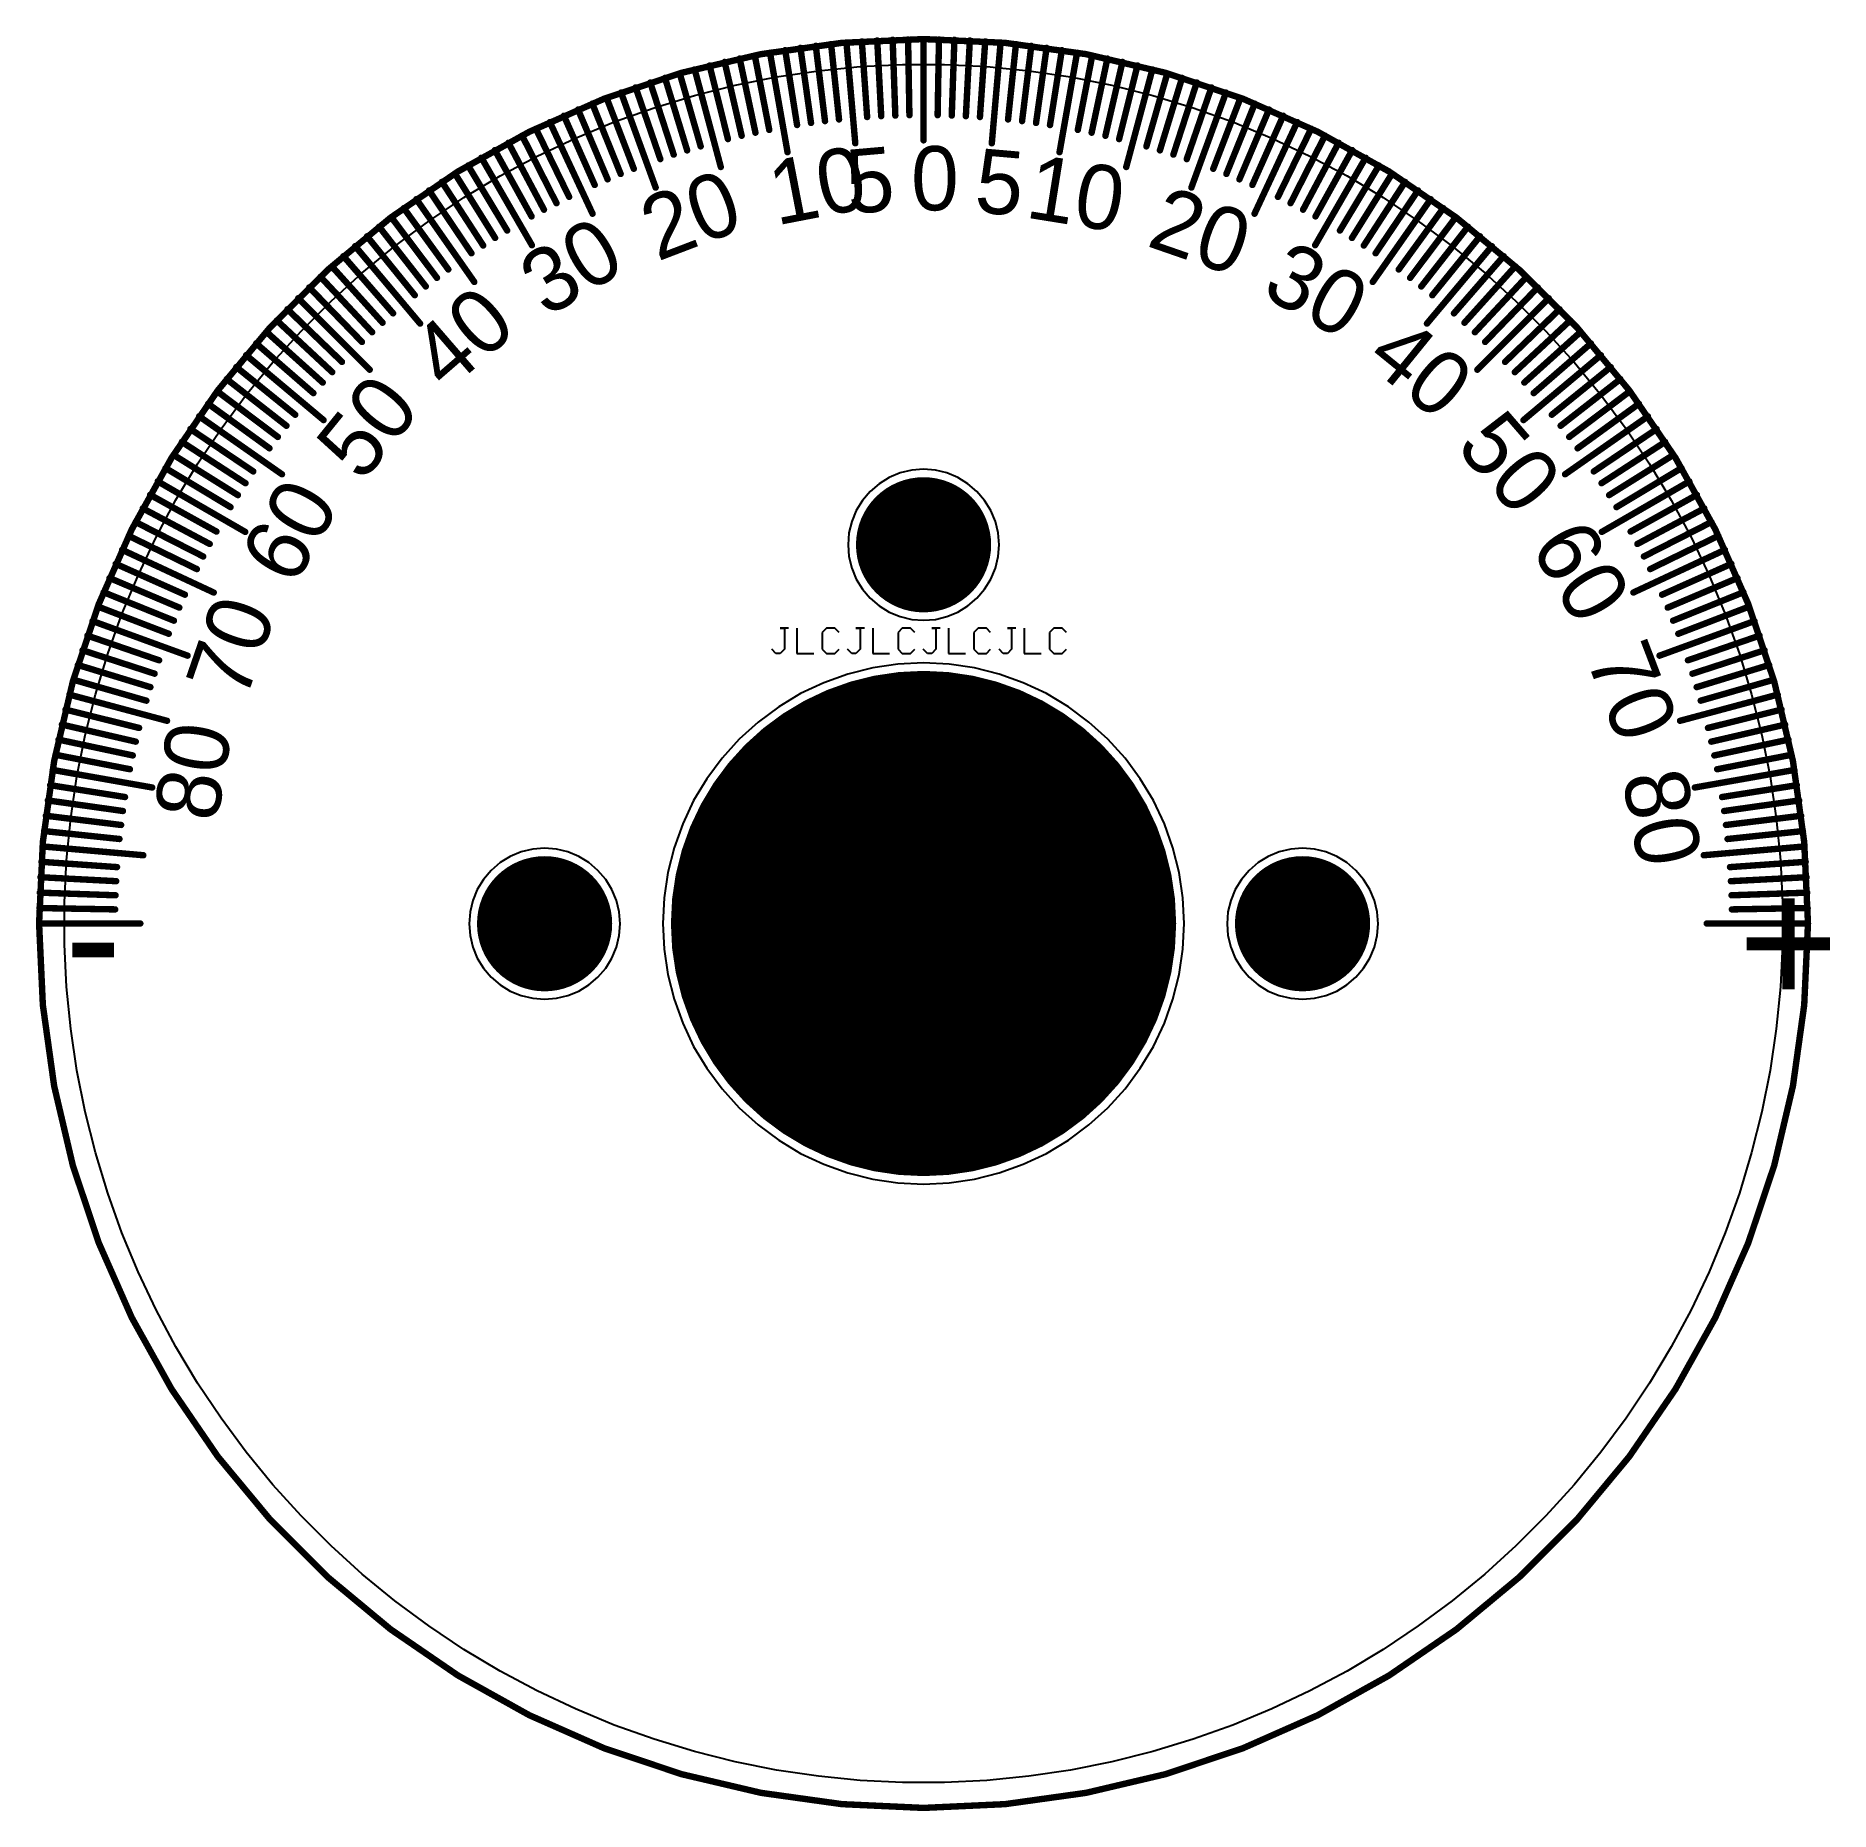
# Model space of a CAD drawing. Header units: millimetres. Extents: x -35.1 to 35.9, y -35.1 to 35.1.
import ezdxf

# ---------------------------------------------------------------- set-up
doc = ezdxf.new("R2010")
doc.units = ezdxf.units.MM
for name, color, linetype in [('BottomLayer', 5, 'Continuous'), ('BottomSolder', 6, 'Continuous'), ('Mechanical1', 6, 'Continuous'), ('PadHoleLayer', 156, 'Continuous'), ('TopLayer', 1, 'Continuous'), ('TopOverlay', 2, 'Continuous'), ('TopSolder', 216, 'Continuous')]:
    doc.layers.add(name, color=color, linetype=linetype)

msp = doc.modelspace()

# ---------------------------------------------------------------- texts
at = {"layer": 'TopOverlay'}
for s, rotation, p in [('10', 10.9, (-5.826, 27.636)), ('5', 5, (-2.954, 28.088)), ('0', 360, (-0.495, 28.239)), ('5', 355, (1.968, 28.174)), ('10', 350.9, (3.978, 27.962)), ('20', 20.9, (-10.536, 26.204)), ('20', 340.9, (8.773, 26.846)), ('30', 30.9, (-14.926, 23.977)), ('30', 330.9, (13.301, 24.915)), ('40', 40.9, (-18.863, 21.021)), ('40', 320.9, (17.426, 22.227)), ('50', 50.9, (-22.227, 17.426)), ('50', 310.9, (21.021, 18.863)), ('60', 60.9, (-24.915, 13.301)), ('60', 300.9, (23.977, 14.926)), ('70', 70.9, (-26.846, 8.773)), ('70', 290.9, (26.204, 10.536)), ('80', 80.9, (-27.962, 3.978)), ('80', 280.9, (27.636, 5.826))]:
    msp.add_text(s, height=2.54, rotation=rotation, dxfattribs=at).set_placement(p)
for s, height, p in [('0', 2.54, (-0.495, 28.239)), ('0', 2.54, (-0.495, 28.239)), ('+', 5.08, (32.25, -3.25)), ('-', 5.08, (-34, -3))]:
    msp.add_text(s, height=height, dxfattribs=at).set_placement(p)

# ---------------------------------------------------------------- linework, layer by layer
at = {"layer": 'BottomLayer'}
for p, q in [((-7.453, 33.192), (-5.815, 33.518)), ((-5.815, 33.518), (-4.164, 33.762)), ((-4.164, 33.762), (-2.503, 33.926)), ((-2.503, 33.926), (-0.836, 34.008)), ((-0.836, 34.008), (0.833, 34.008)), ((0.833, 34.008), (2.501, 33.926)), ((2.501, 33.926), (4.162, 33.762)), ((4.162, 33.762), (5.813, 33.518)), ((5.813, 33.518), (7.45, 33.192)), ((-10.669, 32.302), (-9.072, 32.786)), ((-9.072, 32.786), (-7.453, 33.192)), ((7.45, 33.192), (9.069, 32.786)), ((9.069, 32.786), (10.667, 32.302)), ((-12.241, 31.739), (-10.669, 32.302)), ((10.667, 32.302), (12.238, 31.739)), ((-13.783, 31.101), (-12.241, 31.739)), ((12.238, 31.739), (13.78, 31.101)), ((-15.292, 30.387), (-13.783, 31.101)), ((13.78, 31.101), (15.289, 30.387)), ((-16.764, 29.6), (-15.292, 30.387)), ((15.289, 30.387), (16.761, 29.6)), ((-18.196, 28.742), (-16.764, 29.6)), ((16.761, 29.6), (18.193, 28.742)), ((-19.584, 27.815), (-18.196, 28.742)), ((18.193, 28.742), (19.581, 27.815)), ((-20.924, 26.82), (-19.584, 27.815)), ((19.581, 27.815), (20.922, 26.82)), ((-22.215, 25.761), (-20.924, 26.82)), ((20.922, 26.82), (22.212, 25.761)), ((-23.451, 24.64), (-22.215, 25.761)), ((22.212, 25.761), (23.449, 24.64)), ((-24.632, 23.46), (-23.451, 24.64)), ((23.449, 24.64), (24.629, 23.46)), ((-25.753, 22.223), (-24.632, 23.46)), ((24.629, 23.46), (25.75, 22.223)), ((-26.812, 20.933), (-25.753, 22.223)), ((25.75, 22.223), (26.809, 20.933)), ((-27.806, 19.592), (-26.812, 20.933)), ((26.809, 20.933), (27.804, 19.592)), ((-28.733, 18.204), (-27.806, 19.592)), ((27.804, 19.592), (28.731, 18.204)), ((-29.591, 16.773), (-28.733, 18.204)), ((-0.924, 17.843), (-1.357, 17.663)), ((-0.468, 17.952), (-0.924, 17.843)), ((0, 17.989), (-0.468, 17.952)), ((0.468, 17.952), (0, 17.989)), ((0.924, 17.843), (0.468, 17.952)), ((1.357, 17.663), (0.924, 17.843)), ((28.731, 18.204), (29.589, 16.772)), ((-2.114, 17.114), (-2.418, 16.757)), ((-1.757, 17.418), (-2.114, 17.114)), ((-1.357, 17.663), (-1.757, 17.418)), ((1.757, 17.418), (1.357, 17.663)), ((2.114, 17.114), (1.757, 17.418)), ((2.418, 16.757), (2.114, 17.114)), ((-30.378, 15.3), (-29.591, 16.773)), ((-2.663, 16.357), (-2.843, 15.924)), ((-2.418, 16.757), (-2.663, 16.357)), ((2.663, 16.357), (2.418, 16.757)), ((2.843, 15.924), (2.663, 16.357)), ((29.589, 16.772), (30.376, 15.3)), ((-2.843, 15.924), (-2.952, 15.468)), ((2.952, 15.468), (2.843, 15.924)), ((-31.092, 13.791), (-30.378, 15.3)), ((-2.952, 15.468), (-2.989, 15)), ((-2.989, 15), (-2.952, 14.532)), ((2.989, 15), (2.952, 15.468)), ((2.952, 14.532), (2.989, 15)), ((30.376, 15.3), (31.09, 13.791)), ((-2.952, 14.532), (-2.843, 14.076)), ((2.843, 14.076), (2.952, 14.532)), ((-31.731, 12.249), (-31.092, 13.791)), ((-2.843, 14.076), (-2.663, 13.643)), ((-2.663, 13.643), (-2.418, 13.243)), ((2.418, 13.243), (2.663, 13.643)), ((2.663, 13.643), (2.843, 14.076)), ((31.09, 13.791), (31.728, 12.249)), ((-2.418, 13.243), (-2.114, 12.886)), ((-2.114, 12.886), (-1.757, 12.582)), ((1.757, 12.582), (2.114, 12.886)), ((2.114, 12.886), (2.418, 13.243)), ((-32.293, 10.678), (-31.731, 12.249)), ((-1.757, 12.582), (-1.357, 12.337)), ((-1.357, 12.337), (-0.924, 12.157)), ((-0.924, 12.157), (-0.468, 12.048)), ((0.468, 12.048), (0.924, 12.157)), ((0.924, 12.157), (1.357, 12.337)), ((1.357, 12.337), (1.757, 12.582)), ((31.728, 12.249), (32.291, 10.678)), ((-0.468, 12.048), (0, 12.011)), ((0, 12.011), (0.468, 12.048)), ((-32.778, 9.08), (-32.293, 10.678)), ((32.291, 10.678), (32.775, 9.08)), ((-2.014, 10.129), (-2.996, 9.883)), ((-1.012, 10.277), (-2.014, 10.129)), ((-0.001, 10.327), (-1.012, 10.277)), ((1.01, 10.277), (-0.001, 10.327)), ((2.012, 10.129), (1.01, 10.277)), ((2.994, 9.883), (2.012, 10.129)), ((-3.949, 9.542), (-4.865, 9.109)), ((-2.996, 9.883), (-3.949, 9.542)), ((3.947, 9.542), (2.994, 9.883)), ((4.862, 9.109), (3.947, 9.542)), ((-33.183, 7.461), (-32.778, 9.08)), ((-5.733, 8.588), (-6.546, 7.985)), ((-4.865, 9.109), (-5.733, 8.588)), ((5.731, 8.588), (4.862, 9.109)), ((6.544, 7.985), (5.731, 8.588)), ((32.775, 9.08), (33.181, 7.461)), ((-6.546, 7.985), (-7.297, 7.305)), ((7.294, 7.305), (6.544, 7.985)), ((-33.509, 5.824), (-33.183, 7.461)), ((-7.297, 7.305), (-7.977, 6.555)), ((7.974, 6.555), (7.294, 7.305)), ((33.181, 7.461), (33.506, 5.824)), ((-7.977, 6.555), (-8.58, 5.742)), ((8.577, 5.742), (7.974, 6.555)), ((-33.754, 4.173), (-33.509, 5.824)), ((-8.58, 5.742), (-9.1, 4.873)), ((9.098, 4.873), (8.577, 5.742)), ((33.506, 5.824), (33.751, 4.173)), ((-9.1, 4.873), (-9.533, 3.958)), ((9.531, 3.958), (9.098, 4.873)), ((-33.917, 2.512), (-33.754, 4.173)), ((-9.533, 3.958), (-9.874, 3.005)), ((9.872, 3.005), (9.531, 3.958)), ((33.751, 4.173), (33.915, 2.512)), ((-15.924, 2.843), (-16.357, 2.663)), ((-15.468, 2.952), (-15.924, 2.843)), ((-15, 2.989), (-15.468, 2.952)), ((-14.532, 2.952), (-15, 2.989)), ((-14.076, 2.843), (-14.532, 2.952)), ((-13.643, 2.663), (-14.076, 2.843)), ((-9.874, 3.005), (-10.12, 2.023)), ((10.118, 2.023), (9.872, 3.005)), ((14.076, 2.843), (13.643, 2.663)), ((14.532, 2.952), (14.076, 2.843)), ((15, 2.989), (14.532, 2.952)), ((15.468, 2.952), (15, 2.989)), ((15.924, 2.843), (15.468, 2.952)), ((16.357, 2.663), (15.924, 2.843)), ((-33.999, 0.844), (-33.917, 2.512)), ((-16.757, 2.418), (-17.114, 2.114)), ((-16.357, 2.663), (-16.757, 2.418)), ((-13.243, 2.418), (-13.643, 2.663)), ((-12.886, 2.114), (-13.243, 2.418)), ((13.243, 2.418), (12.886, 2.114)), ((13.643, 2.663), (13.243, 2.418)), ((16.757, 2.418), (16.357, 2.663)), ((17.114, 2.114), (16.757, 2.418)), ((33.915, 2.512), (33.997, 0.844)), ((-17.418, 1.757), (-17.663, 1.357)), ((-17.114, 2.114), (-17.418, 1.757)), ((-12.582, 1.757), (-12.886, 2.114)), ((-12.337, 1.357), (-12.582, 1.757)), ((-10.12, 2.023), (-10.269, 1.021)), ((10.266, 1.021), (10.118, 2.023)), ((12.582, 1.757), (12.337, 1.357)), ((12.886, 2.114), (12.582, 1.757)), ((17.418, 1.757), (17.114, 2.114)), ((17.663, 1.357), (17.418, 1.757)), ((-33.999, 0.01), (-33.999, 0.844)), ((-17.843, 0.924), (-17.952, 0.468)), ((-17.663, 1.357), (-17.843, 0.924)), ((-12.157, 0.924), (-12.337, 1.357)), ((-12.048, 0.468), (-12.157, 0.924)), ((-10.269, 1.021), (-10.318, 0.01)), ((10.316, 0.01), (10.266, 1.021)), ((12.157, 0.924), (12.048, 0.468)), ((12.337, 1.357), (12.157, 0.924)), ((17.843, 0.924), (17.663, 1.357)), ((17.952, 0.468), (17.843, 0.924)), ((33.997, 0.844), (33.997, 0.01)), ((-33.999, -0.825), (-33.999, 0.01)), ((-17.952, 0.468), (-17.989, 0)), ((-17.989, 0), (-17.952, -0.468)), ((-12.011, 0), (-12.048, 0.468)), ((-12.048, -0.468), (-12.011, 0)), ((-10.318, 0.01), (-10.269, -1.001)), ((10.266, -1.001), (10.316, 0.01)), ((12.048, 0.468), (12.011, 0)), ((12.011, 0), (12.048, -0.468)), ((17.989, 0), (17.952, 0.468)), ((17.952, -0.468), (17.989, 0)), ((33.997, 0.01), (33.997, -0.825)), ((-17.952, -0.468), (-17.843, -0.924)), ((-12.157, -0.924), (-12.048, -0.468)), ((12.048, -0.468), (12.157, -0.924)), ((17.843, -0.924), (17.952, -0.468)), ((-33.917, -2.492), (-33.999, -0.825)), ((-17.843, -0.924), (-17.663, -1.357)), ((-17.663, -1.357), (-17.418, -1.757)), ((-12.582, -1.757), (-12.337, -1.357)), ((-12.337, -1.357), (-12.157, -0.924)), ((-10.269, -1.001), (-10.12, -2.003)), ((10.118, -2.003), (10.266, -1.001)), ((12.157, -0.924), (12.337, -1.357)), ((12.337, -1.357), (12.582, -1.757)), ((17.418, -1.757), (17.663, -1.357)), ((17.663, -1.357), (17.843, -0.924)), ((33.997, -0.825), (33.915, -2.492)), ((-17.418, -1.757), (-17.114, -2.114)), ((-17.114, -2.114), (-16.757, -2.418)), ((-13.243, -2.418), (-12.886, -2.114)), ((-12.886, -2.114), (-12.582, -1.757)), ((-10.12, -2.003), (-9.874, -2.985)), ((9.872, -2.985), (10.118, -2.003)), ((12.582, -1.757), (12.886, -2.114)), ((12.886, -2.114), (13.243, -2.418)), ((16.757, -2.418), (17.114, -2.114)), ((17.114, -2.114), (17.418, -1.757)), ((-33.754, -4.153), (-33.917, -2.492)), ((-16.757, -2.418), (-16.357, -2.663)), ((-16.357, -2.663), (-15.924, -2.843)), ((-14.076, -2.843), (-13.643, -2.663)), ((-13.643, -2.663), (-13.243, -2.418)), ((13.243, -2.418), (13.643, -2.663)), ((13.643, -2.663), (14.076, -2.843)), ((15.924, -2.843), (16.357, -2.663)), ((16.357, -2.663), (16.757, -2.418)), ((33.915, -2.492), (33.751, -4.153)), ((-15.924, -2.843), (-15.468, -2.952)), ((-15.468, -2.952), (-15, -2.989)), ((-15, -2.989), (-14.532, -2.952)), ((-14.532, -2.952), (-14.076, -2.843)), ((-9.874, -2.985), (-9.533, -3.938)), ((9.531, -3.938), (9.872, -2.985)), ((14.076, -2.843), (14.532, -2.952)), ((14.532, -2.952), (15, -2.989)), ((15, -2.989), (15.468, -2.952)), ((15.468, -2.952), (15.924, -2.843)), ((-33.509, -5.804), (-33.754, -4.153)), ((-9.533, -3.938), (-9.1, -4.854)), ((9.098, -4.854), (9.531, -3.938)), ((33.751, -4.153), (33.506, -5.804)), ((-9.1, -4.854), (-8.58, -5.722)), ((8.577, -5.722), (9.098, -4.854)), ((-33.183, -7.441), (-33.509, -5.804)), ((-8.58, -5.722), (-7.977, -6.535)), ((7.974, -6.535), (8.577, -5.722)), ((33.506, -5.804), (33.181, -7.441)), ((-7.977, -6.535), (-7.297, -7.286)), ((7.294, -7.286), (7.974, -6.535)), ((-32.778, -9.061), (-33.183, -7.441)), ((-7.297, -7.286), (-6.546, -7.965)), ((6.544, -7.965), (7.294, -7.286)), ((33.181, -7.441), (32.775, -9.061)), ((-6.546, -7.965), (-5.733, -8.569)), ((5.731, -8.569), (6.544, -7.965)), ((-32.293, -10.658), (-32.778, -9.061)), ((-5.733, -8.569), (-4.865, -9.089)), ((-4.865, -9.089), (-3.949, -9.522)), ((3.947, -9.522), (4.862, -9.089)), ((4.862, -9.089), (5.731, -8.569)), ((32.775, -9.061), (32.291, -10.658)), ((-3.949, -9.522), (-2.996, -9.863)), ((-2.996, -9.863), (-2.014, -10.109)), ((2.012, -10.109), (2.994, -9.863)), ((2.994, -9.863), (3.947, -9.522)), ((-2.014, -10.109), (-1.012, -10.258)), ((-1.012, -10.258), (-0.001, -10.307)), ((-0.001, -10.307), (1.01, -10.258)), ((1.01, -10.258), (2.012, -10.109)), ((-31.731, -12.23), (-32.293, -10.658)), ((32.291, -10.658), (31.728, -12.23)), ((-31.092, -13.772), (-31.731, -12.23)), ((31.728, -12.23), (31.09, -13.772)), ((-30.378, -15.281), (-31.092, -13.772)), ((31.09, -13.772), (30.376, -15.281)), ((-29.591, -16.753), (-30.378, -15.281)), ((30.376, -15.281), (29.589, -16.753)), ((-28.733, -18.185), (-29.591, -16.753)), ((29.589, -16.753), (28.731, -18.185)), ((-27.806, -19.572), (-28.733, -18.185)), ((28.731, -18.185), (27.804, -19.572)), ((-26.812, -20.913), (-27.806, -19.572)), ((27.804, -19.572), (26.809, -20.913)), ((-25.753, -22.203), (-26.812, -20.913)), ((26.809, -20.913), (25.75, -22.203)), ((-24.632, -23.44), (-25.753, -22.203)), ((25.75, -22.203), (24.629, -23.44)), ((-23.451, -24.621), (-24.632, -23.44)), ((24.629, -23.44), (23.449, -24.621)), ((-22.215, -25.742), (-23.451, -24.621)), ((23.449, -24.621), (22.212, -25.742)), ((-20.924, -26.801), (-22.215, -25.742)), ((22.212, -25.742), (20.922, -26.801)), ((-19.584, -27.795), (-20.924, -26.801)), ((20.922, -26.801), (19.581, -27.795)), ((-18.196, -28.722), (-19.584, -27.795)), ((19.581, -27.795), (18.193, -28.722)), ((-16.764, -29.58), (-18.196, -28.722)), ((18.193, -28.722), (16.761, -29.58)), ((-15.292, -30.367), (-16.764, -29.58)), ((16.761, -29.58), (15.289, -30.367)), ((-13.783, -31.081), (-15.292, -30.367)), ((15.289, -30.367), (13.78, -31.081)), ((-12.241, -31.72), (-13.783, -31.081)), ((13.78, -31.081), (12.238, -31.72)), ((-10.669, -32.282), (-12.241, -31.72)), ((12.238, -31.72), (10.667, -32.282)), ((-9.072, -32.767), (-10.669, -32.282)), ((10.667, -32.282), (9.069, -32.767)), ((-7.452, -33.172), (-9.072, -32.767)), ((-5.815, -33.498), (-7.452, -33.172)), ((7.45, -33.172), (5.813, -33.498)), ((9.069, -32.767), (7.45, -33.172)), ((-4.164, -33.743), (-5.815, -33.498)), ((-2.503, -33.906), (-4.164, -33.743)), ((-0.836, -33.988), (-2.503, -33.906)), ((0.833, -33.988), (-0.836, -33.988)), ((2.501, -33.906), (0.833, -33.988)), ((4.162, -33.743), (2.501, -33.906)), ((5.813, -33.498), (4.162, -33.743))]:
    msp.add_line(p, q, dxfattribs=at)
at = {"layer": 'BottomSolder', "const_width": 0.05}
for points in [[(-0.025, 15, 1), (0.025, 15, 1)], [(-15.025, 0, 1), (-14.975, 0, 1)], [(-0.026, 0.01, 1), (0.024, 0.01, 1)], [(14.975, 0, 1), (15.025, 0, 1)]]:
    msp.add_lwpolyline(points, format="xyb", close=True, dxfattribs=at)
at = {"layer": 'Mechanical1', "const_width": 0.254}
for points in [[(-35.008, 0.01, -0.414214), (-0.001, 35.017)], [(-0.001, 35.017, -0.414214), (35.006, 0.01)], [(-0.001, -34.997, -0.414214), (-35.008, 0.01)], [(35.006, 0.01, -0.414214), (-0.001, -34.997)]]:
    msp.add_lwpolyline(points, format="xyb", dxfattribs=at)
at = {"layer": 'Mechanical1', "const_width": 0.127}
for points in [[(-0.065, 35.017, 1), (0.062, 35.017, 1)], [(-0.065, 35.017, 1), (0.062, 35.017, 1)], [(-35.071, 0.01, 1), (-34.944, 0.01, 1)], [(-35.071, 0.01, 1), (-34.944, 0.01, 1)], [(34.942, 0.01, 1), (35.069, 0.01, 1)], [(34.942, 0.01, 1), (35.069, 0.01, 1)], [(-0.065, -34.997, 1), (0.062, -34.997, 1)], [(-0.065, -34.997, 1), (0.062, -34.997, 1)]]:
    msp.add_lwpolyline(points, format="xyb", close=True, dxfattribs=at)
at = {"layer": 'PadHoleLayer'}
for points, const_width in [([(-1.338, 15, 1), (1.338, 15, 1)], 2.675), ([(-5.001, 0.01, 1), (4.999, 0.01, 1)], 10), ([(-16.338, 0, 1), (-13.662, 0, 1)], 2.675), ([(13.662, 0, 1), (16.338, 0, 1)], 2.675)]:
    msp.add_lwpolyline(points, format="xyb", close=True, dxfattribs=dict(at, const_width=const_width))
at = {"layer": 'TopLayer'}
for p, q in [((-7.453, 33.192), (-5.815, 33.518)), ((-5.815, 33.518), (-4.164, 33.762)), ((-4.164, 33.762), (-2.503, 33.926)), ((-2.503, 33.926), (-0.836, 34.008)), ((-0.836, 34.008), (0.833, 34.008)), ((0.833, 34.008), (2.501, 33.926)), ((2.501, 33.926), (4.162, 33.762)), ((4.162, 33.762), (5.813, 33.518)), ((5.813, 33.518), (7.45, 33.192)), ((-10.669, 32.302), (-9.072, 32.786)), ((-9.072, 32.786), (-7.453, 33.192)), ((7.45, 33.192), (9.069, 32.786)), ((9.069, 32.786), (10.667, 32.302)), ((-12.241, 31.739), (-10.669, 32.302)), ((10.667, 32.302), (12.238, 31.739)), ((-13.783, 31.101), (-12.241, 31.739)), ((12.238, 31.739), (13.78, 31.101)), ((-15.292, 30.387), (-13.783, 31.101)), ((13.78, 31.101), (15.289, 30.387)), ((-16.764, 29.6), (-15.292, 30.387)), ((15.289, 30.387), (16.761, 29.6)), ((-18.196, 28.742), (-16.764, 29.6)), ((16.761, 29.6), (18.193, 28.742)), ((-19.584, 27.815), (-18.196, 28.742)), ((18.193, 28.742), (19.581, 27.815)), ((-20.924, 26.82), (-19.584, 27.815)), ((19.581, 27.815), (20.922, 26.82)), ((-22.215, 25.761), (-20.924, 26.82)), ((20.922, 26.82), (22.212, 25.761)), ((-23.451, 24.64), (-22.215, 25.761)), ((22.212, 25.761), (23.449, 24.64)), ((-24.632, 23.46), (-23.451, 24.64)), ((23.449, 24.64), (24.629, 23.46)), ((-25.753, 22.223), (-24.632, 23.46)), ((24.629, 23.46), (25.75, 22.223)), ((-26.812, 20.933), (-25.753, 22.223)), ((25.75, 22.223), (26.809, 20.933)), ((-27.806, 19.592), (-26.812, 20.933)), ((26.809, 20.933), (27.804, 19.592)), ((-28.733, 18.204), (-27.806, 19.592)), ((27.804, 19.592), (28.731, 18.204)), ((-29.591, 16.773), (-28.733, 18.204)), ((-0.924, 17.843), (-1.357, 17.663)), ((-0.468, 17.952), (-0.924, 17.843)), ((0, 17.989), (-0.468, 17.952)), ((0.468, 17.952), (0, 17.989)), ((0.924, 17.843), (0.468, 17.952)), ((1.357, 17.663), (0.924, 17.843)), ((28.731, 18.204), (29.589, 16.772)), ((-2.114, 17.114), (-2.418, 16.757)), ((-1.757, 17.418), (-2.114, 17.114)), ((-1.357, 17.663), (-1.757, 17.418)), ((1.757, 17.418), (1.357, 17.663)), ((2.114, 17.114), (1.757, 17.418)), ((2.418, 16.757), (2.114, 17.114)), ((-30.378, 15.3), (-29.591, 16.773)), ((-2.663, 16.357), (-2.843, 15.924)), ((-2.418, 16.757), (-2.663, 16.357)), ((2.663, 16.357), (2.418, 16.757)), ((2.843, 15.924), (2.663, 16.357)), ((29.589, 16.772), (30.376, 15.3)), ((-2.843, 15.924), (-2.952, 15.468)), ((2.952, 15.468), (2.843, 15.924)), ((-31.092, 13.791), (-30.378, 15.3)), ((-2.952, 15.468), (-2.989, 15)), ((-2.989, 15), (-2.952, 14.532)), ((2.989, 15), (2.952, 15.468)), ((2.952, 14.532), (2.989, 15)), ((30.376, 15.3), (31.09, 13.791)), ((-2.952, 14.532), (-2.843, 14.076)), ((2.843, 14.076), (2.952, 14.532)), ((-31.731, 12.249), (-31.092, 13.791)), ((-2.843, 14.076), (-2.663, 13.643)), ((-2.663, 13.643), (-2.418, 13.243)), ((2.418, 13.243), (2.663, 13.643)), ((2.663, 13.643), (2.843, 14.076)), ((31.09, 13.791), (31.728, 12.249)), ((-2.418, 13.243), (-2.114, 12.886)), ((-2.114, 12.886), (-1.757, 12.582)), ((1.757, 12.582), (2.114, 12.886)), ((2.114, 12.886), (2.418, 13.243)), ((-32.293, 10.678), (-31.731, 12.249)), ((-1.757, 12.582), (-1.357, 12.337)), ((-1.357, 12.337), (-0.924, 12.157)), ((-0.924, 12.157), (-0.468, 12.048)), ((0.468, 12.048), (0.924, 12.157)), ((0.924, 12.157), (1.357, 12.337)), ((1.357, 12.337), (1.757, 12.582)), ((31.728, 12.249), (32.291, 10.678)), ((-0.468, 12.048), (0, 12.011)), ((0, 12.011), (0.468, 12.048)), ((-32.778, 9.08), (-32.293, 10.678)), ((32.291, 10.678), (32.775, 9.08)), ((-2.014, 10.129), (-2.996, 9.883)), ((-1.012, 10.277), (-2.014, 10.129)), ((-0.001, 10.327), (-1.012, 10.277)), ((1.01, 10.277), (-0.001, 10.327)), ((2.012, 10.129), (1.01, 10.277)), ((2.994, 9.883), (2.012, 10.129)), ((-3.949, 9.542), (-4.865, 9.109)), ((-2.996, 9.883), (-3.949, 9.542)), ((3.947, 9.542), (2.994, 9.883)), ((4.862, 9.109), (3.947, 9.542)), ((-33.183, 7.461), (-32.778, 9.08)), ((-5.733, 8.588), (-6.546, 7.985)), ((-4.865, 9.109), (-5.733, 8.588)), ((5.731, 8.588), (4.862, 9.109)), ((6.544, 7.985), (5.731, 8.588)), ((32.775, 9.08), (33.181, 7.461)), ((-6.546, 7.985), (-7.297, 7.305)), ((7.294, 7.305), (6.544, 7.985)), ((-33.509, 5.824), (-33.183, 7.461)), ((-7.297, 7.305), (-7.977, 6.555)), ((7.974, 6.555), (7.294, 7.305)), ((33.181, 7.461), (33.506, 5.824)), ((-7.977, 6.555), (-8.58, 5.742)), ((8.577, 5.742), (7.974, 6.555)), ((-33.754, 4.173), (-33.509, 5.824)), ((-8.58, 5.742), (-9.1, 4.873)), ((9.098, 4.873), (8.577, 5.742)), ((33.506, 5.824), (33.751, 4.173)), ((-9.1, 4.873), (-9.533, 3.958)), ((9.531, 3.958), (9.098, 4.873)), ((-33.917, 2.512), (-33.754, 4.173)), ((-9.533, 3.958), (-9.874, 3.005)), ((9.872, 3.005), (9.531, 3.958)), ((33.751, 4.173), (33.915, 2.512)), ((-15.924, 2.843), (-16.357, 2.663)), ((-15.468, 2.952), (-15.924, 2.843)), ((-15, 2.989), (-15.468, 2.952)), ((-14.532, 2.952), (-15, 2.989)), ((-14.076, 2.843), (-14.532, 2.952)), ((-13.643, 2.663), (-14.076, 2.843)), ((-9.874, 3.005), (-10.12, 2.023)), ((10.118, 2.023), (9.872, 3.005)), ((14.076, 2.843), (13.643, 2.663)), ((14.532, 2.952), (14.076, 2.843)), ((15, 2.989), (14.532, 2.952)), ((15.468, 2.952), (15, 2.989)), ((15.924, 2.843), (15.468, 2.952)), ((16.357, 2.663), (15.924, 2.843)), ((-33.999, 0.844), (-33.917, 2.512)), ((-16.757, 2.418), (-17.114, 2.114)), ((-16.357, 2.663), (-16.757, 2.418)), ((-13.243, 2.418), (-13.643, 2.663)), ((-12.886, 2.114), (-13.243, 2.418)), ((13.243, 2.418), (12.886, 2.114)), ((13.643, 2.663), (13.243, 2.418)), ((16.757, 2.418), (16.357, 2.663)), ((17.114, 2.114), (16.757, 2.418)), ((33.915, 2.512), (33.997, 0.844)), ((-17.418, 1.757), (-17.663, 1.357)), ((-17.114, 2.114), (-17.418, 1.757)), ((-12.582, 1.757), (-12.886, 2.114)), ((-12.337, 1.357), (-12.582, 1.757)), ((-10.12, 2.023), (-10.269, 1.021)), ((10.266, 1.021), (10.118, 2.023)), ((12.582, 1.757), (12.337, 1.357)), ((12.886, 2.114), (12.582, 1.757)), ((17.418, 1.757), (17.114, 2.114)), ((17.663, 1.357), (17.418, 1.757)), ((-33.999, 0.01), (-33.999, 0.844)), ((-17.843, 0.924), (-17.952, 0.468)), ((-17.663, 1.357), (-17.843, 0.924)), ((-12.157, 0.924), (-12.337, 1.357)), ((-12.048, 0.468), (-12.157, 0.924)), ((-10.269, 1.021), (-10.318, 0.01)), ((10.316, 0.01), (10.266, 1.021)), ((12.157, 0.924), (12.048, 0.468)), ((12.337, 1.357), (12.157, 0.924)), ((17.843, 0.924), (17.663, 1.357)), ((17.952, 0.468), (17.843, 0.924)), ((33.997, 0.844), (33.997, 0.01)), ((-33.999, -0.825), (-33.999, 0.01)), ((-17.952, 0.468), (-17.989, 0)), ((-17.989, 0), (-17.952, -0.468)), ((-12.011, 0), (-12.048, 0.468)), ((-12.048, -0.468), (-12.011, 0)), ((-10.318, 0.01), (-10.269, -1.001)), ((10.266, -1.001), (10.316, 0.01)), ((12.048, 0.468), (12.011, 0)), ((12.011, 0), (12.048, -0.468)), ((17.989, 0), (17.952, 0.468)), ((17.952, -0.468), (17.989, 0)), ((33.997, 0.01), (33.997, -0.825)), ((-17.952, -0.468), (-17.843, -0.924)), ((-12.157, -0.924), (-12.048, -0.468)), ((12.048, -0.468), (12.157, -0.924)), ((17.843, -0.924), (17.952, -0.468)), ((-33.917, -2.492), (-33.999, -0.825)), ((-17.843, -0.924), (-17.663, -1.357)), ((-17.663, -1.357), (-17.418, -1.757)), ((-12.582, -1.757), (-12.337, -1.357)), ((-12.337, -1.357), (-12.157, -0.924)), ((-10.269, -1.001), (-10.12, -2.003)), ((10.118, -2.003), (10.266, -1.001)), ((12.157, -0.924), (12.337, -1.357)), ((12.337, -1.357), (12.582, -1.757)), ((17.418, -1.757), (17.663, -1.357)), ((17.663, -1.357), (17.843, -0.924)), ((33.997, -0.825), (33.915, -2.492)), ((-17.418, -1.757), (-17.114, -2.114)), ((-17.114, -2.114), (-16.757, -2.418)), ((-13.243, -2.418), (-12.886, -2.114)), ((-12.886, -2.114), (-12.582, -1.757)), ((-10.12, -2.003), (-9.874, -2.985)), ((9.872, -2.985), (10.118, -2.003)), ((12.582, -1.757), (12.886, -2.114)), ((12.886, -2.114), (13.243, -2.418)), ((16.757, -2.418), (17.114, -2.114)), ((17.114, -2.114), (17.418, -1.757)), ((-33.754, -4.153), (-33.917, -2.492)), ((-16.757, -2.418), (-16.357, -2.663)), ((-16.357, -2.663), (-15.924, -2.843)), ((-14.076, -2.843), (-13.643, -2.663)), ((-13.643, -2.663), (-13.243, -2.418)), ((13.243, -2.418), (13.643, -2.663)), ((13.643, -2.663), (14.076, -2.843)), ((15.924, -2.843), (16.357, -2.663)), ((16.357, -2.663), (16.757, -2.418)), ((33.915, -2.492), (33.751, -4.153)), ((-15.924, -2.843), (-15.468, -2.952)), ((-15.468, -2.952), (-15, -2.989)), ((-15, -2.989), (-14.532, -2.952)), ((-14.532, -2.952), (-14.076, -2.843)), ((-9.874, -2.985), (-9.533, -3.938)), ((9.531, -3.938), (9.872, -2.985)), ((14.076, -2.843), (14.532, -2.952)), ((14.532, -2.952), (15, -2.989)), ((15, -2.989), (15.468, -2.952)), ((15.468, -2.952), (15.924, -2.843)), ((-33.509, -5.804), (-33.754, -4.153)), ((-9.533, -3.938), (-9.1, -4.854)), ((9.098, -4.854), (9.531, -3.938)), ((33.751, -4.153), (33.506, -5.804)), ((-9.1, -4.854), (-8.58, -5.722)), ((8.577, -5.722), (9.098, -4.854)), ((-33.183, -7.441), (-33.509, -5.804)), ((-8.58, -5.722), (-7.977, -6.535)), ((7.974, -6.535), (8.577, -5.722)), ((33.506, -5.804), (33.181, -7.441)), ((-7.977, -6.535), (-7.297, -7.286)), ((7.294, -7.286), (7.974, -6.535)), ((-32.778, -9.061), (-33.183, -7.441)), ((-7.297, -7.286), (-6.546, -7.965)), ((6.544, -7.965), (7.294, -7.286)), ((33.181, -7.441), (32.775, -9.061)), ((-6.546, -7.965), (-5.733, -8.569)), ((5.731, -8.569), (6.544, -7.965)), ((-32.293, -10.658), (-32.778, -9.061)), ((-5.733, -8.569), (-4.865, -9.089)), ((-4.865, -9.089), (-3.949, -9.522)), ((3.947, -9.522), (4.862, -9.089)), ((4.862, -9.089), (5.731, -8.569)), ((32.775, -9.061), (32.291, -10.658)), ((-3.949, -9.522), (-2.996, -9.863)), ((-2.996, -9.863), (-2.014, -10.109)), ((2.012, -10.109), (2.994, -9.863)), ((2.994, -9.863), (3.947, -9.522)), ((-2.014, -10.109), (-1.012, -10.258)), ((-1.012, -10.258), (-0.001, -10.307)), ((-0.001, -10.307), (1.01, -10.258)), ((1.01, -10.258), (2.012, -10.109)), ((-31.731, -12.23), (-32.293, -10.658)), ((32.291, -10.658), (31.728, -12.23)), ((-31.092, -13.772), (-31.731, -12.23)), ((31.728, -12.23), (31.09, -13.772)), ((-30.378, -15.281), (-31.092, -13.772)), ((31.09, -13.772), (30.376, -15.281)), ((-29.591, -16.753), (-30.378, -15.281)), ((30.376, -15.281), (29.589, -16.753)), ((-28.733, -18.185), (-29.591, -16.753)), ((29.589, -16.753), (28.731, -18.185)), ((-27.806, -19.572), (-28.733, -18.185)), ((28.731, -18.185), (27.804, -19.572)), ((-26.812, -20.913), (-27.806, -19.572)), ((27.804, -19.572), (26.809, -20.913)), ((-25.753, -22.203), (-26.812, -20.913)), ((26.809, -20.913), (25.75, -22.203)), ((-24.632, -23.44), (-25.753, -22.203)), ((25.75, -22.203), (24.629, -23.44)), ((-23.451, -24.621), (-24.632, -23.44)), ((24.629, -23.44), (23.449, -24.621)), ((-22.215, -25.742), (-23.451, -24.621)), ((23.449, -24.621), (22.212, -25.742)), ((-20.924, -26.801), (-22.215, -25.742)), ((22.212, -25.742), (20.922, -26.801)), ((-19.584, -27.795), (-20.924, -26.801)), ((20.922, -26.801), (19.581, -27.795)), ((-18.196, -28.722), (-19.584, -27.795)), ((19.581, -27.795), (18.193, -28.722)), ((-16.764, -29.58), (-18.196, -28.722)), ((18.193, -28.722), (16.761, -29.58)), ((-15.292, -30.367), (-16.764, -29.58)), ((16.761, -29.58), (15.289, -30.367)), ((-13.783, -31.081), (-15.292, -30.367)), ((15.289, -30.367), (13.78, -31.081)), ((-12.241, -31.72), (-13.783, -31.081)), ((13.78, -31.081), (12.238, -31.72)), ((-10.669, -32.282), (-12.241, -31.72)), ((12.238, -31.72), (10.667, -32.282)), ((-9.072, -32.767), (-10.669, -32.282)), ((10.667, -32.282), (9.069, -32.767)), ((-7.452, -33.172), (-9.072, -32.767)), ((-5.815, -33.498), (-7.452, -33.172)), ((7.45, -33.172), (5.813, -33.498)), ((9.069, -32.767), (7.45, -33.172)), ((-4.164, -33.743), (-5.815, -33.498)), ((-2.503, -33.906), (-4.164, -33.743)), ((-0.836, -33.988), (-2.503, -33.906)), ((0.833, -33.988), (-0.836, -33.988)), ((2.501, -33.906), (0.833, -33.988)), ((4.162, -33.743), (2.501, -33.906)), ((5.813, -33.498), (4.162, -33.743))]:
    msp.add_line(p, q, dxfattribs=at)
at = {"layer": 'TopOverlay'}
for p, q in [((-5.343, 11.695), (-5.676, 11.695)), ((-5.676, 11.695), (-5.51, 11.695)), ((-5.51, 11.695), (-5.51, 10.862)), ((-5.01, 11.695), (-5.01, 10.696)), ((-3.844, 11.695), (-4.01, 11.529)), ((-4.01, 11.529), (-4.01, 10.862)), ((-3.51, 11.695), (-3.844, 11.695)), ((-3.344, 11.529), (-3.51, 11.695)), ((-2.344, 11.695), (-2.677, 11.695)), ((-2.677, 11.695), (-2.511, 11.695)), ((-2.511, 11.695), (-2.511, 10.862)), ((-2.011, 11.695), (-2.011, 10.696)), ((-0.845, 11.695), (-1.011, 11.529)), ((-1.011, 11.529), (-1.011, 10.862)), ((-0.511, 11.695), (-0.845, 11.695)), ((-0.345, 11.529), (-0.511, 11.695)), ((0.655, 11.695), (0.322, 11.695)), ((0.322, 11.695), (0.488, 11.695)), ((0.488, 11.695), (0.488, 10.862)), ((0.988, 11.695), (0.988, 10.696)), ((2.155, 11.695), (1.988, 11.529)), ((1.988, 11.529), (1.988, 10.862)), ((2.488, 11.695), (2.155, 11.695)), ((2.654, 11.529), (2.488, 11.695)), ((3.654, 11.695), (3.321, 11.695)), ((3.321, 11.695), (3.487, 11.695)), ((3.487, 11.695), (3.487, 10.862)), ((3.987, 11.695), (3.987, 10.696)), ((5.154, 11.695), (4.987, 11.529)), ((4.987, 11.529), (4.987, 10.862)), ((5.487, 11.695), (5.154, 11.695)), ((5.653, 11.529), (5.487, 11.695)), ((-5.843, 10.696), (-6.01, 10.862)), ((-5.676, 10.696), (-5.843, 10.696)), ((-5.51, 10.862), (-5.676, 10.696)), ((-5.01, 10.696), (-4.343, 10.696)), ((-4.01, 10.862), (-3.844, 10.696)), ((-3.844, 10.696), (-3.51, 10.696)), ((-3.51, 10.696), (-3.344, 10.862)), ((-2.844, 10.696), (-3.01, 10.862)), ((-2.677, 10.696), (-2.844, 10.696)), ((-2.511, 10.862), (-2.677, 10.696)), ((-2.011, 10.696), (-1.344, 10.696)), ((-1.011, 10.862), (-0.845, 10.696)), ((-0.845, 10.696), (-0.511, 10.696)), ((-0.511, 10.696), (-0.345, 10.862)), ((0.155, 10.696), (-0.011, 10.862)), ((0.322, 10.696), (0.155, 10.696)), ((0.488, 10.862), (0.322, 10.696)), ((0.988, 10.696), (1.655, 10.696)), ((1.988, 10.862), (2.155, 10.696)), ((2.155, 10.696), (2.488, 10.696)), ((2.488, 10.696), (2.654, 10.862)), ((3.154, 10.696), (2.988, 10.862)), ((3.321, 10.696), (3.154, 10.696)), ((3.487, 10.862), (3.321, 10.696)), ((3.987, 10.696), (4.654, 10.696)), ((4.987, 10.862), (5.154, 10.696)), ((5.154, 10.696), (5.487, 10.696)), ((5.487, 10.696), (5.653, 10.862))]:
    msp.add_line(p, q, dxfattribs=at)
at = {"layer": 'TopOverlay', "const_width": 0.254}
for points in [[(-4.267, 34.749), (-3.901, 31.771)], [(-3.66, 34.818), (-3.346, 31.835)], [(-3.052, 34.877), (-2.703, 30.892)], [(-3.052, 34.877), (-2.79, 31.888)], [(-2.443, 34.925), (-2.233, 31.932)], [(-1.833, 34.962), (-1.676, 31.966)], [(-1.223, 34.989), (-1.118, 31.99)], [(-0.612, 35.005), (-0.56, 32.005)], [(-0.001, 31.01), (-0.001, 35.01)], [(-0.001, 31.01), (-0.001, 35.01)], [(-0.001, 32.01), (-0.001, 35.01)], [(0.557, 32.005), (0.61, 35.005)], [(1.116, 31.99), (1.22, 34.989)], [(1.674, 31.966), (1.831, 34.962)], [(2.231, 31.932), (2.44, 34.925)], [(2.701, 30.892), (3.049, 34.877)], [(2.788, 31.888), (3.049, 34.877)], [(3.344, 31.835), (3.657, 34.818)], [(3.899, 31.771), (4.264, 34.749)], [(-8.468, 33.97), (-7.743, 31.059)], [(-7.874, 34.113), (-7.2, 31.19)], [(-7.278, 34.245), (-6.654, 31.311)], [(-6.68, 34.367), (-6.107, 31.422)], [(-6.079, 34.478), (-5.384, 30.539)], [(-6.079, 34.478), (-5.558, 31.524)], [(-5.476, 34.579), (-5.007, 31.616)], [(-4.872, 34.669), (-4.455, 31.698)], [(4.452, 31.698), (4.87, 34.669)], [(5.005, 31.616), (5.474, 34.579)], [(5.382, 30.539), (6.076, 34.478)], [(5.556, 31.524), (6.076, 34.478)], [(6.105, 31.422), (6.677, 34.367)], [(6.652, 31.311), (7.276, 34.245)], [(7.197, 31.19), (7.872, 34.113)], [(7.74, 31.059), (8.466, 33.97)], [(-10.817, 33.297), (-9.89, 30.444)], [(-10.234, 33.481), (-9.357, 30.612)], [(-9.649, 33.654), (-8.822, 30.77)], [(-9.06, 33.817), (-8.025, 29.954)], [(-9.06, 33.817), (-8.283, 30.919)], [(8.022, 29.954), (9.057, 33.817)], [(8.281, 30.919), (9.057, 33.817)], [(8.819, 30.77), (9.646, 33.654)], [(9.355, 30.612), (10.232, 33.481)], [(9.887, 30.444), (10.814, 33.297)], [(-12.544, 32.685), (-11.469, 29.884)], [(-11.972, 32.899), (-10.604, 29.14)], [(-11.972, 32.899), (-10.946, 30.08)], [(-11.396, 33.103), (-10.419, 30.266)], [(10.417, 30.266), (11.394, 33.103)], [(10.601, 29.14), (11.97, 32.899)], [(10.943, 30.08), (11.97, 32.899)], [(11.467, 29.884), (12.542, 32.685)], [(-14.237, 31.984), (-13.017, 29.243)], [(-13.677, 32.228), (-12.505, 29.466)], [(-13.112, 32.461), (-11.989, 29.68)], [(11.986, 29.68), (13.11, 32.461)], [(12.502, 29.466), (13.674, 32.228)], [(13.014, 29.243), (14.235, 31.984)], [(-15.891, 31.195), (-14.529, 28.522)], [(-15.344, 31.468), (-14.029, 28.771)], [(-14.793, 31.731), (-13.102, 28.105)], [(-14.793, 31.731), (-13.525, 29.012)], [(13.1, 28.105), (14.79, 31.731)], [(13.523, 29.012), (14.79, 31.731)], [(14.027, 28.771), (15.342, 31.468)], [(14.526, 28.522), (15.888, 31.195)], [(-16.97, 30.622), (-15.515, 27.998)], [(-16.433, 30.913), (-15.024, 28.264)], [(15.022, 28.264), (16.43, 30.913)], [(15.513, 27.998), (16.967, 30.622)], [(-18.028, 30.011), (-16.482, 27.439)], [(-17.501, 30.321), (-15.501, 26.857)], [(-17.501, 30.321), (-16.001, 27.723)], [(15.499, 26.857), (17.499, 30.321)], [(15.999, 27.723), (17.499, 30.321)], [(16.48, 27.439), (18.025, 30.011)], [(-19.573, 29.026), (-17.895, 26.539)], [(-19.064, 29.363), (-17.43, 26.847)], [(-18.548, 29.692), (-16.959, 27.147)], [(16.956, 27.147), (18.546, 29.692)], [(17.427, 26.847), (19.061, 29.363)], [(17.893, 26.539), (19.571, 29.026)], [(-20.574, 28.325), (-18.81, 25.898)], [(-20.076, 28.68), (-17.782, 25.404)], [(-20.076, 28.68), (-18.356, 26.223)], [(17.78, 25.404), (20.074, 28.68)], [(18.353, 26.223), (20.074, 28.68)], [(18.808, 25.898), (20.571, 28.325)], [(-21.549, 27.59), (-19.702, 25.226)], [(-21.065, 27.962), (-19.259, 25.566)], [(19.257, 25.566), (21.062, 27.962)], [(19.7, 25.226), (21.547, 27.59)], [(-22.027, 27.21), (-20.139, 24.879)], [(20.137, 24.879), (22.025, 27.21)], [(-22.963, 26.425), (-20.995, 24.161)], [(-22.499, 26.821), (-19.928, 23.757)], [(-22.499, 26.821), (-20.57, 24.523)], [(19.925, 23.757), (22.496, 26.821)], [(20.568, 24.523), (22.496, 26.821)], [(20.993, 24.161), (22.961, 26.425)], [(-23.871, 25.607), (-21.825, 23.413)], [(-23.421, 26.02), (-21.413, 23.79)], [(21.411, 23.79), (23.418, 26.02)], [(21.823, 23.413), (23.869, 25.607)], [(-24.75, 24.759), (-21.922, 21.93)], [(-24.75, 24.759), (-22.629, 22.637)], [(-24.314, 25.187), (-22.23, 23.029)], [(21.919, 21.93), (24.748, 24.759)], [(22.228, 23.029), (24.312, 25.187)], [(22.626, 22.637), (24.748, 24.759)], [(-25.178, 24.323), (-23.02, 22.239)], [(23.018, 22.239), (25.176, 24.323)], [(-26.011, 23.429), (-23.782, 21.422)], [(-25.599, 23.88), (-23.405, 21.834)], [(23.402, 21.834), (25.596, 23.88)], [(23.779, 21.422), (26.009, 23.429)], [(-26.416, 22.972), (-24.152, 21.004)], [(24.15, 21.004), (26.414, 22.972)], [(-27.201, 22.036), (-24.87, 20.148)], [(-26.813, 22.507), (-23.749, 19.936)], [(-26.813, 22.507), (-24.515, 20.579)], [(23.746, 19.936), (26.81, 22.507)], [(24.512, 20.579), (26.81, 22.507)], [(24.867, 20.148), (27.199, 22.036)], [(-27.582, 21.558), (-25.218, 19.711)], [(25.215, 19.711), (27.579, 21.558)], [(-28.317, 20.582), (-25.89, 18.819)], [(-27.953, 21.073), (-25.558, 19.268)], [(25.555, 19.268), (27.951, 21.073)], [(25.887, 18.819), (28.314, 20.582)], [(-28.672, 20.085), (-25.395, 17.791)], [(-28.672, 20.085), (-26.214, 18.364)], [(25.393, 17.791), (28.669, 20.085)], [(26.212, 18.364), (28.669, 20.085)], [(-29.355, 19.072), (-26.839, 17.438)], [(-29.018, 19.582), (-26.53, 17.904)], [(26.528, 17.904), (29.015, 19.582)], [(26.836, 17.438), (29.352, 19.072)], [(-29.683, 18.557), (-27.139, 16.967)], [(27.136, 16.967), (29.68, 18.557)], [(-30.002, 18.036), (-27.431, 16.491)], [(27.428, 16.491), (30, 18.036)], [(-30.613, 16.978), (-27.989, 15.524)], [(-30.312, 17.51), (-26.848, 15.51)], [(-30.312, 17.51), (-27.714, 16.01)], [(26.846, 15.51), (30.31, 17.51)], [(27.712, 16.01), (30.31, 17.51)], [(27.987, 15.524), (30.61, 16.978)], [(-30.904, 16.441), (-28.256, 15.033)], [(28.253, 15.033), (30.902, 16.441)], [(-31.186, 15.9), (-28.513, 14.538)], [(28.511, 14.538), (31.184, 15.9)], [(-31.722, 14.801), (-28.097, 13.111)], [(-31.722, 14.801), (-29.003, 13.534)], [(-31.459, 15.353), (-28.763, 14.038)], [(28.094, 13.111), (31.72, 14.801)], [(28.76, 14.038), (31.457, 15.353)], [(29.001, 13.534), (31.72, 14.801)], [(-31.975, 14.246), (-29.235, 13.025)], [(29.232, 13.025), (31.973, 14.246)], [(-32.219, 13.685), (-29.457, 12.513)], [(29.455, 12.513), (32.216, 13.685)], [(-32.453, 13.121), (-29.671, 11.997)], [(29.669, 11.997), (32.45, 13.121)], [(-32.89, 11.981), (-29.132, 10.612)], [(-32.89, 11.981), (-30.071, 10.954)], [(-32.677, 12.553), (-29.876, 11.478)], [(29.129, 10.612), (32.888, 11.981)], [(29.873, 11.478), (32.674, 12.553)], [(30.069, 10.954), (32.888, 11.981)], [(-33.094, 11.405), (-30.258, 10.428)], [(30.255, 10.428), (33.092, 11.405)], [(-33.288, 10.825), (-30.435, 9.898)], [(30.433, 9.898), (33.286, 10.825)], [(-33.472, 10.243), (-30.603, 9.366)], [(30.601, 9.366), (33.469, 10.243)], [(-33.645, 9.657), (-30.762, 8.83)], [(30.759, 8.83), (33.643, 9.657)], [(-33.962, 8.477), (-31.051, 7.751)], [(-33.809, 9.069), (-29.945, 8.033)], [(-33.809, 9.069), (-30.911, 8.292)], [(29.942, 8.033), (33.806, 9.069)], [(30.908, 8.292), (33.806, 9.069)], [(31.048, 7.751), (33.959, 8.477)], [(-34.104, 7.883), (-31.181, 7.208)], [(31.179, 7.208), (34.102, 7.883)], [(-34.236, 7.287), (-31.302, 6.663)], [(31.3, 6.663), (34.234, 7.287)], [(-34.358, 6.688), (-31.413, 6.116)], [(31.411, 6.116), (34.356, 6.688)], [(-34.469, 6.088), (-30.53, 5.393)], [(-34.469, 6.088), (-31.515, 5.567)], [(30.528, 5.393), (34.467, 6.088)], [(31.513, 5.567), (34.467, 6.088)], [(-34.661, 4.881), (-31.69, 4.463)], [(-34.57, 5.485), (-31.607, 5.016)], [(31.605, 5.016), (34.568, 5.485)], [(31.687, 4.463), (34.658, 4.881)], [(-34.74, 4.275), (-31.763, 3.91)], [(31.76, 3.91), (34.738, 4.275)], [(-34.809, 3.668), (-31.826, 3.355)], [(31.823, 3.355), (34.807, 3.668)], [(-34.868, 3.06), (-30.883, 2.712)], [(-34.868, 3.06), (-31.879, 2.799)], [(30.881, 2.712), (34.866, 3.06)], [(31.877, 2.799), (34.866, 3.06)], [(-34.916, 2.451), (-31.923, 2.242)], [(31.921, 2.242), (34.914, 2.451)], [(-34.953, 1.842), (-31.957, 1.685)], [(31.955, 1.685), (34.951, 1.842)], [(-34.996, 0.621), (-31.996, 0.568)], [(-34.98, 1.231), (-31.982, 1.127)], [(31.979, 1.127), (34.977, 1.231)], [(31.994, 0.568), (34.993, 0.621)], [(-35.001, 0.01), (-31.001, 0.01)], [(30.999, 0.01), (34.999, 0.01)], [(31.999, 0.01), (34.999, 0.01)]]:
    msp.add_lwpolyline(points, dxfattribs=at)
at = {"layer": 'TopOverlay', "const_width": 0.127}
for points in [[(-4.33, 34.749, 1), (-4.203, 34.749, 1)], [(-3.723, 34.818, 1), (-3.596, 34.818, 1)], [(-3.115, 34.877, 1), (-2.988, 34.877, 1)], [(-3.115, 34.877, 1), (-2.988, 34.877, 1)], [(-2.506, 34.925, 1), (-2.379, 34.925, 1)], [(-1.896, 34.962, 1), (-1.769, 34.962, 1)], [(-1.286, 34.989, 1), (-1.159, 34.989, 1)], [(-0.676, 35.005, 1), (-0.549, 35.005, 1)], [(-0.065, 35.01, 1), (0.062, 35.01, 1)], [(-0.065, 35.01, 1), (0.062, 35.01, 1)], [(-0.065, 35.01, 1), (0.062, 35.01, 1)], [(0.546, 35.005, 1), (0.673, 35.005, 1)], [(1.157, 34.989, 1), (1.284, 34.989, 1)], [(1.767, 34.962, 1), (1.894, 34.962, 1)], [(2.377, 34.925, 1), (2.504, 34.925, 1)], [(2.986, 34.877, 1), (3.113, 34.877, 1)], [(2.986, 34.877, 1), (3.113, 34.877, 1)], [(3.594, 34.818, 1), (3.721, 34.818, 1)], [(4.201, 34.749, 1), (4.328, 34.749, 1)], [(-8.532, 33.97, 1), (-8.405, 33.97, 1)], [(-7.938, 34.113, 1), (-7.811, 34.113, 1)], [(-7.342, 34.245, 1), (-7.215, 34.245, 1)], [(-6.743, 34.367, 1), (-6.616, 34.367, 1)], [(-6.142, 34.478, 1), (-6.015, 34.478, 1)], [(-6.142, 34.478, 1), (-6.015, 34.478, 1)], [(-5.54, 34.579, 1), (-5.413, 34.579, 1)], [(-4.936, 34.669, 1), (-4.809, 34.669, 1)], [(4.806, 34.669, 1), (4.933, 34.669, 1)], [(5.411, 34.579, 1), (5.538, 34.579, 1)], [(6.013, 34.478, 1), (6.14, 34.478, 1)], [(6.013, 34.478, 1), (6.14, 34.478, 1)], [(6.614, 34.367, 1), (6.741, 34.367, 1)], [(7.212, 34.245, 1), (7.339, 34.245, 1)], [(7.809, 34.113, 1), (7.936, 34.113, 1)], [(8.403, 33.97, 1), (8.53, 33.97, 1)], [(-10.88, 33.297, 1), (-10.753, 33.297, 1)], [(-10.298, 33.481, 1), (-10.171, 33.481, 1)], [(-9.712, 33.654, 1), (-9.585, 33.654, 1)], [(-9.123, 33.817, 1), (-8.996, 33.817, 1)], [(-9.123, 33.817, 1), (-8.996, 33.817, 1)], [(8.994, 33.817, 1), (9.121, 33.817, 1)], [(8.994, 33.817, 1), (9.121, 33.817, 1)], [(9.583, 33.654, 1), (9.71, 33.654, 1)], [(10.168, 33.481, 1), (10.295, 33.481, 1)], [(10.751, 33.297, 1), (10.878, 33.297, 1)], [(-12.608, 32.685, 1), (-12.481, 32.685, 1)], [(-12.035, 32.899, 1), (-11.908, 32.899, 1)], [(-12.035, 32.899, 1), (-11.908, 32.899, 1)], [(-11.46, 33.103, 1), (-11.333, 33.103, 1)], [(11.33, 33.103, 1), (11.457, 33.103, 1)], [(11.906, 32.899, 1), (12.033, 32.899, 1)], [(11.906, 32.899, 1), (12.033, 32.899, 1)], [(12.478, 32.685, 1), (12.605, 32.685, 1)], [(-14.3, 31.984, 1), (-14.173, 31.984, 1)], [(-13.74, 32.228, 1), (-13.613, 32.228, 1)], [(-13.176, 32.461, 1), (-13.049, 32.461, 1)], [(-3.41, 31.835, 1), (-3.283, 31.835, 1)], [(-2.854, 31.888, 1), (-2.727, 31.888, 1)], [(-2.297, 31.932, 1), (-2.17, 31.932, 1)], [(-1.739, 31.966, 1), (-1.612, 31.966, 1)], [(-1.181, 31.99, 1), (-1.054, 31.99, 1)], [(-0.623, 32.005, 1), (-0.496, 32.005, 1)], [(-0.065, 32.01, 1), (0.062, 32.01, 1)], [(0.494, 32.005, 1), (0.621, 32.005, 1)], [(1.052, 31.99, 1), (1.179, 31.99, 1)], [(1.61, 31.966, 1), (1.737, 31.966, 1)], [(2.168, 31.932, 1), (2.295, 31.932, 1)], [(2.724, 31.888, 1), (2.851, 31.888, 1)], [(3.28, 31.835, 1), (3.407, 31.835, 1)], [(13.047, 32.461, 1), (13.174, 32.461, 1)], [(13.611, 32.228, 1), (13.738, 32.228, 1)], [(14.171, 31.984, 1), (14.298, 31.984, 1)], [(-15.954, 31.195, 1), (-15.827, 31.195, 1)], [(-15.408, 31.468, 1), (-15.281, 31.468, 1)], [(-14.856, 31.731, 1), (-14.729, 31.731, 1)], [(-14.856, 31.731, 1), (-14.729, 31.731, 1)], [(-7.263, 31.19, 1), (-7.136, 31.19, 1)], [(-6.718, 31.311, 1), (-6.591, 31.311, 1)], [(-6.171, 31.422, 1), (-6.044, 31.422, 1)], [(-5.621, 31.524, 1), (-5.494, 31.524, 1)], [(-5.071, 31.616, 1), (-4.944, 31.616, 1)], [(-4.518, 31.698, 1), (-4.391, 31.698, 1)], [(-3.965, 31.771, 1), (-3.838, 31.771, 1)], [(3.835, 31.771, 1), (3.962, 31.771, 1)], [(4.389, 31.698, 1), (4.516, 31.698, 1)], [(4.941, 31.616, 1), (5.068, 31.616, 1)], [(5.492, 31.524, 1), (5.619, 31.524, 1)], [(6.041, 31.422, 1), (6.168, 31.422, 1)], [(6.588, 31.311, 1), (6.715, 31.311, 1)], [(7.134, 31.19, 1), (7.261, 31.19, 1)], [(14.727, 31.731, 1), (14.854, 31.731, 1)], [(14.727, 31.731, 1), (14.854, 31.731, 1)], [(15.278, 31.468, 1), (15.405, 31.468, 1)], [(15.825, 31.195, 1), (15.952, 31.195, 1)], [(-17.033, 30.622, 1), (-16.906, 30.622, 1)], [(-16.496, 30.913, 1), (-16.369, 30.913, 1)], [(-9.953, 30.444, 1), (-9.826, 30.444, 1)], [(-9.421, 30.612, 1), (-9.294, 30.612, 1)], [(-8.885, 30.77, 1), (-8.758, 30.77, 1)], [(-8.347, 30.919, 1), (-8.22, 30.919, 1)], [(-7.806, 31.059, 1), (-7.679, 31.059, 1)], [(-5.448, 30.539, 1), (-5.321, 30.539, 1)], [(-2.767, 30.892, 1), (-2.64, 30.892, 1)], [(-0.065, 31.01, 1), (0.062, 31.01, 1)], [(-0.065, 31.01, 1), (0.062, 31.01, 1)], [(2.637, 30.892, 1), (2.764, 30.892, 1)], [(5.318, 30.539, 1), (5.445, 30.539, 1)], [(7.677, 31.059, 1), (7.804, 31.059, 1)], [(8.218, 30.919, 1), (8.345, 30.919, 1)], [(8.756, 30.77, 1), (8.883, 30.77, 1)], [(9.291, 30.612, 1), (9.418, 30.612, 1)], [(9.824, 30.444, 1), (9.951, 30.444, 1)], [(16.367, 30.913, 1), (16.494, 30.913, 1)], [(16.904, 30.622, 1), (17.031, 30.622, 1)], [(-18.091, 30.011, 1), (-17.964, 30.011, 1)], [(-17.565, 30.321, 1), (-17.438, 30.321, 1)], [(-17.565, 30.321, 1), (-17.438, 30.321, 1)], [(-11.532, 29.884, 1), (-11.405, 29.884, 1)], [(-11.009, 30.08, 1), (-10.882, 30.08, 1)], [(-10.483, 30.266, 1), (-10.356, 30.266, 1)], [(-8.088, 29.954, 1), (-7.961, 29.954, 1)], [(7.959, 29.954, 1), (8.086, 29.954, 1)], [(10.353, 30.266, 1), (10.48, 30.266, 1)], [(10.88, 30.08, 1), (11.007, 30.08, 1)], [(11.403, 29.884, 1), (11.53, 29.884, 1)], [(17.435, 30.321, 1), (17.562, 30.321, 1)], [(17.435, 30.321, 1), (17.562, 30.321, 1)], [(17.962, 30.011, 1), (18.089, 30.011, 1)], [(-19.636, 29.026, 1), (-19.509, 29.026, 1)], [(-19.127, 29.363, 1), (-19, 29.363, 1)], [(-18.612, 29.692, 1), (-18.485, 29.692, 1)], [(-13.588, 29.012, 1), (-13.461, 29.012, 1)], [(-13.08, 29.243, 1), (-12.953, 29.243, 1)], [(-12.568, 29.466, 1), (-12.441, 29.466, 1)], [(-12.052, 29.68, 1), (-11.925, 29.68, 1)], [(-10.667, 29.14, 1), (-10.54, 29.14, 1)], [(10.538, 29.14, 1), (10.665, 29.14, 1)], [(11.923, 29.68, 1), (12.05, 29.68, 1)], [(12.439, 29.466, 1), (12.566, 29.466, 1)], [(12.951, 29.243, 1), (13.078, 29.243, 1)], [(13.459, 29.012, 1), (13.586, 29.012, 1)], [(18.482, 29.692, 1), (18.609, 29.692, 1)], [(18.998, 29.363, 1), (19.125, 29.363, 1)], [(19.507, 29.026, 1), (19.634, 29.026, 1)], [(-20.637, 28.325, 1), (-20.51, 28.325, 1)], [(-20.14, 28.68, 1), (-20.013, 28.68, 1)], [(-20.14, 28.68, 1), (-20.013, 28.68, 1)], [(-14.592, 28.522, 1), (-14.465, 28.522, 1)], [(-14.093, 28.771, 1), (-13.966, 28.771, 1)], [(13.963, 28.771, 1), (14.09, 28.771, 1)], [(14.463, 28.522, 1), (14.59, 28.522, 1)], [(20.01, 28.68, 1), (20.137, 28.68, 1)], [(20.01, 28.68, 1), (20.137, 28.68, 1)], [(20.508, 28.325, 1), (20.635, 28.325, 1)], [(-21.613, 27.59, 1), (-21.486, 27.59, 1)], [(-21.128, 27.962, 1), (-21.001, 27.962, 1)], [(-16.065, 27.723, 1), (-15.938, 27.723, 1)], [(-15.579, 27.998, 1), (-15.452, 27.998, 1)], [(-15.088, 28.264, 1), (-14.961, 28.264, 1)], [(-13.166, 28.105, 1), (-13.039, 28.105, 1)], [(13.036, 28.105, 1), (13.163, 28.105, 1)], [(14.958, 28.264, 1), (15.085, 28.264, 1)], [(15.449, 27.998, 1), (15.576, 27.998, 1)], [(15.935, 27.723, 1), (16.062, 27.723, 1)], [(20.999, 27.962, 1), (21.126, 27.962, 1)], [(21.483, 27.59, 1), (21.61, 27.59, 1)], [(-22.091, 27.21, 1), (-21.964, 27.21, 1)], [(-17.022, 27.147, 1), (-16.895, 27.147, 1)], [(-16.546, 27.439, 1), (-16.419, 27.439, 1)], [(16.417, 27.439, 1), (16.544, 27.439, 1)], [(16.893, 27.147, 1), (17.02, 27.147, 1)], [(21.962, 27.21, 1), (22.089, 27.21, 1)], [(-23.027, 26.425, 1), (-22.9, 26.425, 1)], [(-22.562, 26.821, 1), (-22.435, 26.821, 1)], [(-22.562, 26.821, 1), (-22.435, 26.821, 1)], [(-18.419, 26.223, 1), (-18.292, 26.223, 1)], [(-17.959, 26.539, 1), (-17.832, 26.539, 1)], [(-17.493, 26.847, 1), (-17.366, 26.847, 1)], [(-15.565, 26.857, 1), (-15.438, 26.857, 1)], [(15.435, 26.857, 1), (15.562, 26.857, 1)], [(17.364, 26.847, 1), (17.491, 26.847, 1)], [(17.829, 26.539, 1), (17.956, 26.539, 1)], [(18.29, 26.223, 1), (18.417, 26.223, 1)], [(22.433, 26.821, 1), (22.56, 26.821, 1)], [(22.433, 26.821, 1), (22.56, 26.821, 1)], [(22.897, 26.425, 1), (23.024, 26.425, 1)], [(-23.935, 25.607, 1), (-23.808, 25.607, 1)], [(-23.484, 26.02, 1), (-23.357, 26.02, 1)], [(-19.323, 25.566, 1), (-19.196, 25.566, 1)], [(-18.874, 25.898, 1), (-18.747, 25.898, 1)], [(18.744, 25.898, 1), (18.871, 25.898, 1)], [(19.193, 25.566, 1), (19.32, 25.566, 1)], [(23.355, 26.02, 1), (23.482, 26.02, 1)], [(23.805, 25.607, 1), (23.932, 25.607, 1)], [(-24.813, 24.759, 1), (-24.686, 24.759, 1)], [(-24.813, 24.759, 1), (-24.686, 24.759, 1)], [(-24.378, 25.187, 1), (-24.251, 25.187, 1)], [(-20.203, 24.879, 1), (-20.076, 24.879, 1)], [(-19.766, 25.226, 1), (-19.639, 25.226, 1)], [(-17.846, 25.404, 1), (-17.719, 25.404, 1)], [(17.716, 25.404, 1), (17.843, 25.404, 1)], [(19.636, 25.226, 1), (19.763, 25.226, 1)], [(20.074, 24.879, 1), (20.201, 24.879, 1)], [(24.248, 25.187, 1), (24.375, 25.187, 1)], [(24.684, 24.759, 1), (24.811, 24.759, 1)], [(24.684, 24.759, 1), (24.811, 24.759, 1)], [(-25.242, 24.323, 1), (-25.115, 24.323, 1)], [(-21.059, 24.161, 1), (-20.932, 24.161, 1)], [(-20.634, 24.523, 1), (-20.507, 24.523, 1)], [(20.505, 24.523, 1), (20.632, 24.523, 1)], [(20.929, 24.161, 1), (21.056, 24.161, 1)], [(25.112, 24.323, 1), (25.239, 24.323, 1)], [(-26.075, 23.429, 1), (-25.948, 23.429, 1)], [(-25.662, 23.88, 1), (-25.535, 23.88, 1)], [(-21.889, 23.413, 1), (-21.762, 23.413, 1)], [(-21.477, 23.79, 1), (-21.35, 23.79, 1)], [(-19.991, 23.757, 1), (-19.864, 23.757, 1)], [(19.862, 23.757, 1), (19.989, 23.757, 1)], [(21.347, 23.79, 1), (21.474, 23.79, 1)], [(21.759, 23.413, 1), (21.886, 23.413, 1)], [(25.533, 23.88, 1), (25.66, 23.88, 1)], [(25.945, 23.429, 1), (26.072, 23.429, 1)], [(-26.48, 22.972, 1), (-26.353, 22.972, 1)], [(-22.692, 22.637, 1), (-22.565, 22.637, 1)], [(-22.294, 23.029, 1), (-22.167, 23.029, 1)], [(22.164, 23.029, 1), (22.291, 23.029, 1)], [(22.563, 22.637, 1), (22.69, 22.637, 1)], [(26.35, 22.972, 1), (26.477, 22.972, 1)], [(-27.265, 22.036, 1), (-27.138, 22.036, 1)], [(-26.876, 22.507, 1), (-26.749, 22.507, 1)], [(-26.876, 22.507, 1), (-26.749, 22.507, 1)], [(-23.084, 22.239, 1), (-22.957, 22.239, 1)], [(-21.985, 21.93, 1), (-21.858, 21.93, 1)], [(21.856, 21.93, 1), (21.983, 21.93, 1)], [(22.954, 22.239, 1), (23.081, 22.239, 1)], [(26.747, 22.507, 1), (26.874, 22.507, 1)], [(26.747, 22.507, 1), (26.874, 22.507, 1)], [(27.135, 22.036, 1), (27.262, 22.036, 1)], [(-27.645, 21.558, 1), (-27.518, 21.558, 1)], [(-23.845, 21.422, 1), (-23.718, 21.422, 1)], [(-23.468, 21.834, 1), (-23.341, 21.834, 1)], [(23.339, 21.834, 1), (23.466, 21.834, 1)], [(23.716, 21.422, 1), (23.843, 21.422, 1)], [(27.516, 21.558, 1), (27.643, 21.558, 1)], [(-28.38, 20.582, 1), (-28.253, 20.582, 1)], [(-28.017, 21.073, 1), (-27.89, 21.073, 1)], [(-24.578, 20.579, 1), (-24.451, 20.579, 1)], [(-24.215, 21.004, 1), (-24.088, 21.004, 1)], [(24.086, 21.004, 1), (24.213, 21.004, 1)], [(24.449, 20.579, 1), (24.576, 20.579, 1)], [(27.888, 21.073, 1), (28.015, 21.073, 1)], [(28.251, 20.582, 1), (28.378, 20.582, 1)], [(-28.735, 20.085, 1), (-28.608, 20.085, 1)], [(-28.735, 20.085, 1), (-28.608, 20.085, 1)], [(-24.933, 20.148, 1), (-24.806, 20.148, 1)], [(-23.812, 19.936, 1), (-23.685, 19.936, 1)], [(23.683, 19.936, 1), (23.81, 19.936, 1)], [(24.804, 20.148, 1), (24.931, 20.148, 1)], [(28.606, 20.085, 1), (28.733, 20.085, 1)], [(28.606, 20.085, 1), (28.733, 20.085, 1)], [(-29.418, 19.072, 1), (-29.291, 19.072, 1)], [(-29.081, 19.582, 1), (-28.954, 19.582, 1)], [(-25.621, 19.268, 1), (-25.494, 19.268, 1)], [(-25.281, 19.711, 1), (-25.154, 19.711, 1)], [(25.152, 19.711, 1), (25.279, 19.711, 1)], [(25.492, 19.268, 1), (25.619, 19.268, 1)], [(28.952, 19.582, 1), (29.079, 19.582, 1)], [(29.289, 19.072, 1), (29.416, 19.072, 1)], [(-29.746, 18.557, 1), (-29.619, 18.557, 1)], [(-26.278, 18.364, 1), (-26.151, 18.364, 1)], [(-25.953, 18.819, 1), (-25.826, 18.819, 1)], [(25.824, 18.819, 1), (25.951, 18.819, 1)], [(26.148, 18.364, 1), (26.275, 18.364, 1)], [(29.617, 18.557, 1), (29.744, 18.557, 1)], [(-30.066, 18.036, 1), (-29.939, 18.036, 1)], [(-26.594, 17.904, 1), (-26.467, 17.904, 1)], [(-25.458, 17.791, 1), (-25.331, 17.791, 1)], [(25.329, 17.791, 1), (25.456, 17.791, 1)], [(26.465, 17.904, 1), (26.592, 17.904, 1)], [(29.936, 18.036, 1), (30.063, 18.036, 1)], [(-30.676, 16.978, 1), (-30.549, 16.978, 1)], [(-30.376, 17.51, 1), (-30.249, 17.51, 1)], [(-30.376, 17.51, 1), (-30.249, 17.51, 1)], [(-27.202, 16.967, 1), (-27.075, 16.967, 1)], [(-26.902, 17.438, 1), (-26.775, 17.438, 1)], [(26.773, 17.438, 1), (26.9, 17.438, 1)], [(27.073, 16.967, 1), (27.2, 16.967, 1)], [(30.246, 17.51, 1), (30.373, 17.51, 1)], [(30.246, 17.51, 1), (30.373, 17.51, 1)], [(30.547, 16.978, 1), (30.674, 16.978, 1)], [(-30.968, 16.441, 1), (-30.841, 16.441, 1)], [(-27.494, 16.491, 1), (-27.367, 16.491, 1)], [(27.365, 16.491, 1), (27.492, 16.491, 1)], [(30.838, 16.441, 1), (30.965, 16.441, 1)], [(-31.25, 15.9, 1), (-31.123, 15.9, 1)], [(-28.053, 15.524, 1), (-27.926, 15.524, 1)], [(-27.778, 16.01, 1), (-27.651, 16.01, 1)], [(-26.911, 15.51, 1), (-26.784, 15.51, 1)], [(26.782, 15.51, 1), (26.909, 15.51, 1)], [(27.648, 16.01, 1), (27.775, 16.01, 1)], [(27.923, 15.524, 1), (28.05, 15.524, 1)], [(31.121, 15.9, 1), (31.248, 15.9, 1)], [(-31.785, 14.801, 1), (-31.658, 14.801, 1)], [(-31.785, 14.801, 1), (-31.658, 14.801, 1)], [(-31.522, 15.353, 1), (-31.395, 15.353, 1)], [(-28.319, 15.033, 1), (-28.192, 15.033, 1)], [(28.19, 15.033, 1), (28.317, 15.033, 1)], [(31.393, 15.353, 1), (31.52, 15.353, 1)], [(31.656, 14.801, 1), (31.783, 14.801, 1)], [(31.656, 14.801, 1), (31.783, 14.801, 1)], [(-32.039, 14.246, 1), (-31.912, 14.246, 1)], [(-28.577, 14.538, 1), (-28.45, 14.538, 1)], [(28.448, 14.538, 1), (28.575, 14.538, 1)], [(31.909, 14.246, 1), (32.036, 14.246, 1)], [(-32.282, 13.685, 1), (-32.155, 13.685, 1)], [(-29.067, 13.534, 1), (-28.94, 13.534, 1)], [(-28.826, 14.038, 1), (-28.699, 14.038, 1)], [(28.697, 14.038, 1), (28.824, 14.038, 1)], [(28.937, 13.534, 1), (29.064, 13.534, 1)], [(32.153, 13.685, 1), (32.28, 13.685, 1)], [(-32.516, 13.121, 1), (-32.389, 13.121, 1)], [(-29.298, 13.025, 1), (-29.171, 13.025, 1)], [(-28.16, 13.111, 1), (-28.033, 13.111, 1)], [(28.031, 13.111, 1), (28.158, 13.111, 1)], [(29.169, 13.025, 1), (29.296, 13.025, 1)], [(32.387, 13.121, 1), (32.514, 13.121, 1)], [(-32.954, 11.981, 1), (-32.827, 11.981, 1)], [(-32.954, 11.981, 1), (-32.827, 11.981, 1)], [(-32.74, 12.553, 1), (-32.613, 12.553, 1)], [(-29.735, 11.997, 1), (-29.608, 11.997, 1)], [(-29.521, 12.513, 1), (-29.394, 12.513, 1)], [(29.391, 12.513, 1), (29.518, 12.513, 1)], [(29.605, 11.997, 1), (29.732, 11.997, 1)], [(32.611, 12.553, 1), (32.738, 12.553, 1)], [(32.825, 11.981, 1), (32.952, 11.981, 1)], [(32.825, 11.981, 1), (32.952, 11.981, 1)], [(-33.158, 11.405, 1), (-33.031, 11.405, 1)], [(-29.939, 11.478, 1), (-29.812, 11.478, 1)], [(29.81, 11.478, 1), (29.937, 11.478, 1)], [(33.028, 11.405, 1), (33.155, 11.405, 1)], [(-33.352, 10.825, 1), (-33.225, 10.825, 1)], [(-30.135, 10.954, 1), (-30.008, 10.954, 1)], [(-29.195, 10.612, 1), (-29.068, 10.612, 1)], [(29.066, 10.612, 1), (29.193, 10.612, 1)], [(30.005, 10.954, 1), (30.132, 10.954, 1)], [(33.222, 10.825, 1), (33.349, 10.825, 1)], [(-33.535, 10.243, 1), (-33.408, 10.243, 1)], [(-30.499, 9.898, 1), (-30.372, 9.898, 1)], [(-30.321, 10.428, 1), (-30.194, 10.428, 1)], [(30.192, 10.428, 1), (30.319, 10.428, 1)], [(30.369, 9.898, 1), (30.496, 9.898, 1)], [(33.406, 10.243, 1), (33.533, 10.243, 1)], [(-33.709, 9.657, 1), (-33.582, 9.657, 1)], [(-30.666, 9.366, 1), (-30.539, 9.366, 1)], [(30.537, 9.366, 1), (30.664, 9.366, 1)], [(33.579, 9.657, 1), (33.706, 9.657, 1)], [(-34.025, 8.477, 1), (-33.898, 8.477, 1)], [(-33.872, 9.069, 1), (-33.745, 9.069, 1)], [(-33.872, 9.069, 1), (-33.745, 9.069, 1)], [(-30.825, 8.83, 1), (-30.698, 8.83, 1)], [(30.696, 8.83, 1), (30.823, 8.83, 1)], [(33.743, 9.069, 1), (33.87, 9.069, 1)], [(33.743, 9.069, 1), (33.87, 9.069, 1)], [(33.896, 8.477, 1), (34.023, 8.477, 1)], [(-34.168, 7.883, 1), (-34.041, 7.883, 1)], [(-31.114, 7.751, 1), (-30.987, 7.751, 1)], [(-30.974, 8.292, 1), (-30.847, 8.292, 1)], [(-30.008, 8.033, 1), (-29.881, 8.033, 1)], [(29.879, 8.033, 1), (30.006, 8.033, 1)], [(30.845, 8.292, 1), (30.972, 8.292, 1)], [(30.985, 7.751, 1), (31.112, 7.751, 1)], [(34.038, 7.883, 1), (34.165, 7.883, 1)], [(-34.3, 7.287, 1), (-34.173, 7.287, 1)], [(-31.245, 7.208, 1), (-31.118, 7.208, 1)], [(31.115, 7.208, 1), (31.242, 7.208, 1)], [(34.17, 7.287, 1), (34.297, 7.287, 1)], [(-34.422, 6.688, 1), (-34.295, 6.688, 1)], [(-31.365, 6.663, 1), (-31.238, 6.663, 1)], [(31.236, 6.663, 1), (31.363, 6.663, 1)], [(34.292, 6.688, 1), (34.419, 6.688, 1)], [(-34.533, 6.088, 1), (-34.406, 6.088, 1)], [(-34.533, 6.088, 1), (-34.406, 6.088, 1)], [(-31.579, 5.567, 1), (-31.452, 5.567, 1)], [(-31.477, 6.116, 1), (-31.35, 6.116, 1)], [(31.347, 6.116, 1), (31.474, 6.116, 1)], [(31.449, 5.567, 1), (31.576, 5.567, 1)], [(34.404, 6.088, 1), (34.531, 6.088, 1)], [(34.404, 6.088, 1), (34.531, 6.088, 1)], [(-34.724, 4.881, 1), (-34.597, 4.881, 1)], [(-34.634, 5.485, 1), (-34.507, 5.485, 1)], [(-31.671, 5.016, 1), (-31.544, 5.016, 1)], [(-30.594, 5.393, 1), (-30.467, 5.393, 1)], [(30.464, 5.393, 1), (30.591, 5.393, 1)], [(31.541, 5.016, 1), (31.668, 5.016, 1)], [(34.504, 5.485, 1), (34.631, 5.485, 1)], [(34.595, 4.881, 1), (34.722, 4.881, 1)], [(-34.804, 4.275, 1), (-34.677, 4.275, 1)], [(-31.753, 4.463, 1), (-31.626, 4.463, 1)], [(31.624, 4.463, 1), (31.751, 4.463, 1)], [(34.674, 4.275, 1), (34.801, 4.275, 1)], [(-34.873, 3.668, 1), (-34.746, 3.668, 1)], [(-31.826, 3.91, 1), (-31.699, 3.91, 1)], [(31.697, 3.91, 1), (31.824, 3.91, 1)], [(34.744, 3.668, 1), (34.871, 3.668, 1)], [(-34.932, 3.06, 1), (-34.805, 3.06, 1)], [(-34.932, 3.06, 1), (-34.805, 3.06, 1)], [(-31.943, 2.799, 1), (-31.816, 2.799, 1)], [(-31.889, 3.355, 1), (-31.762, 3.355, 1)], [(31.76, 3.355, 1), (31.887, 3.355, 1)], [(31.814, 2.799, 1), (31.941, 2.799, 1)], [(34.802, 3.06, 1), (34.929, 3.06, 1)], [(34.802, 3.06, 1), (34.929, 3.06, 1)], [(-34.979, 2.451, 1), (-34.852, 2.451, 1)], [(-31.987, 2.242, 1), (-31.86, 2.242, 1)], [(-30.947, 2.712, 1), (-30.82, 2.712, 1)], [(30.817, 2.712, 1), (30.944, 2.712, 1)], [(31.857, 2.242, 1), (31.984, 2.242, 1)], [(34.85, 2.451, 1), (34.977, 2.451, 1)], [(-35.017, 1.842, 1), (-34.89, 1.842, 1)], [(-32.021, 1.685, 1), (-31.894, 1.685, 1)], [(31.891, 1.685, 1), (32.018, 1.685, 1)], [(34.887, 1.842, 1), (35.014, 1.842, 1)], [(-35.059, 0.621, 1), (-34.932, 0.621, 1)], [(-35.043, 1.231, 1), (-34.916, 1.231, 1)], [(-32.045, 1.127, 1), (-31.918, 1.127, 1)], [(31.916, 1.127, 1), (32.043, 1.127, 1)], [(34.914, 1.231, 1), (35.041, 1.231, 1)], [(34.93, 0.621, 1), (35.057, 0.621, 1)], [(-35.065, 0.01, 1), (-34.938, 0.01, 1)], [(-32.06, 0.568, 1), (-31.933, 0.568, 1)], [(-31.065, 0.01, 1), (-30.938, 0.01, 1)], [(30.935, 0.01, 1), (31.062, 0.01, 1)], [(31.93, 0.568, 1), (32.057, 0.568, 1)], [(31.935, 0.01, 1), (32.062, 0.01, 1)], [(34.935, 0.01, 1), (35.062, 0.01, 1)], [(34.935, 0.01, 1), (35.062, 0.01, 1)]]:
    msp.add_lwpolyline(points, format="xyb", close=True, dxfattribs=at)
at = {"layer": 'TopSolder', "const_width": 0.05}
for points in [[(-0.025, 15, 1), (0.025, 15, 1)], [(-15.025, 0, 1), (-14.975, 0, 1)], [(-0.026, 0.01, 1), (0.024, 0.01, 1)], [(14.975, 0, 1), (15.025, 0, 1)]]:
    msp.add_lwpolyline(points, format="xyb", close=True, dxfattribs=at)

msp.set_redraw_order([(e.dxf.handle, doc.entitydb.next_handle()) for e in msp.query("TEXT MTEXT ATTDEF DIMENSION ARC_DIMENSION")])  # texts and dimensions are drawn at this point

doc.saveas('drawing.dxf')
